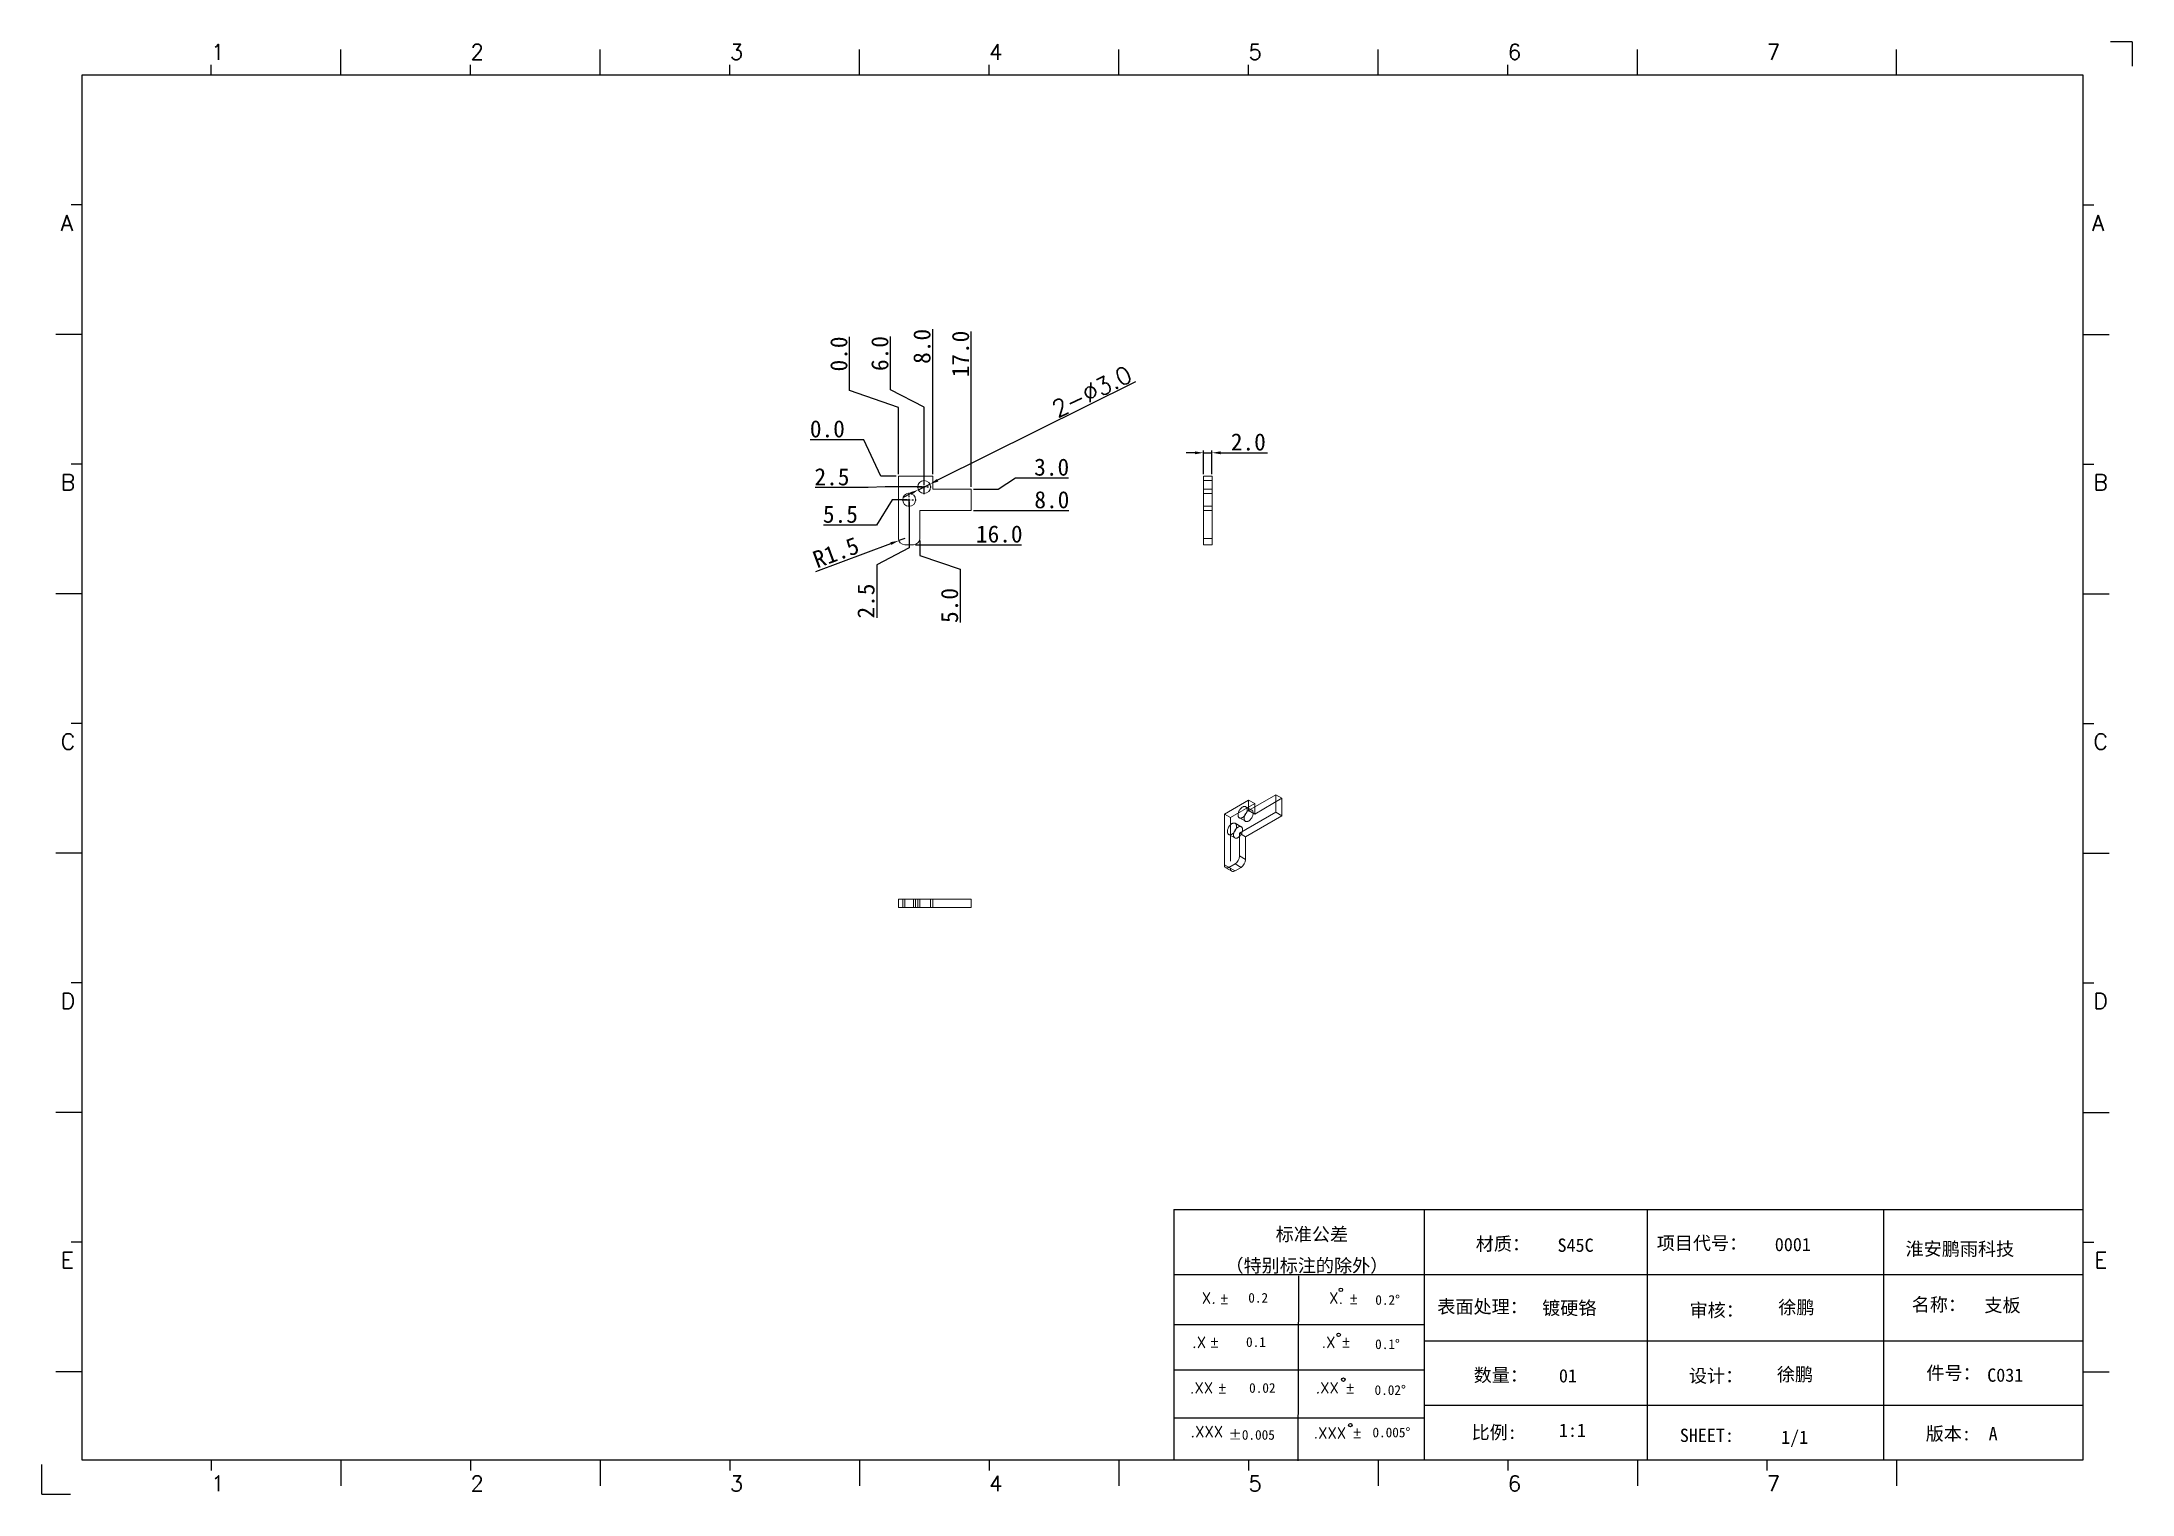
# Model space of a CAD drawing. Extents: x 83 to 30050, y -7164 to 695.
# Drawn here: x 19603.4 to 20091.3, y -1702.2 to -1363.2 of the extents above; entities that cross this region are included whole.
import ezdxf
from ezdxf.enums import TextEntityAlignment as Align

# ---------------------------------------------------------------- set-up
doc = ezdxf.new("R2010")
doc.units = 0
doc.header["$LTSCALE"] = 8
doc.header["$MEASUREMENT"] = 0
doc.header["$PDSIZE"] = 5
doc.linetypes.add('CENTER', pattern=[2, 1.25, -0.25, 0.25, -0.25])
doc.linetypes.add('HIDDEN', pattern=[1.905, 1.27, -0.635])
doc.layers.get('0').update_dxf_attribs({"linetype": 'CONTINUOUS'})
doc.layers.get('Defpoints').update_dxf_attribs({"linetype": 'CONTINUOUS'})
doc.layers.add('41', color=3, linetype='CONTINUOUS')
doc.layers.add('dim', color=82, linetype='CONTINUOUS', lineweight=9)
doc.styles.add('SIMPLEX', font='SIMPLEX')
doc.styles.get("Standard").update_dxf_attribs({"font": '', "height": 4})
doc.styles.get('Standard').set_extended_font_data('SimSun')
doc.dimstyles.new('ISO-25', dxfattribs={"dimtxt": 6, "dimasz": 2.5, "dimexe": 1.25, "dimexo": 0.625, "dimtad": 1, "dimdec": 1, "dimzin": 1, "dimdsep": 46, "dimtxsty": 'Standard', "dimcen": 2.5, "dimadec": 0, "dimazin": 0, "dimtm": 1e-09, "dimtfac": 1, "dimtdec": 1, "dimtmove": 0, "dimatfit": 3, "dimfxl": 1, "dimtolj": 1, "dimtzin": 0, "dimarcsym": 0})

msp = doc.modelspace()

# ---------------------------------------------------------------- blocks, each defined once
blk = doc.blocks.new('A$C0BB32EA6')
at = {"layer": '41'}
for p, q in [((90.21, 427.84), (90.21, 435.66)), ((168.4, 427.84), (168.4, 435.66)), ((168.4, 427.84), (168.4, 435.66)), ((168.4, 427.84), (168.4, 435.66)), ((246.58, 427.84), (246.58, 435.66)), ((246.58, 427.84), (246.58, 435.66)), ((324.77, 427.84), (324.77, 435.66)), ((402.96, 427.84), (402.96, 435.66)), ((481.15, 427.84), (481.15, 435.66)), ((559.34, 427.84), (559.34, 435.66)), ((51.11, 427.84), (51.11, 430.97)), ((129.3, 427.84), (129.3, 430.97)), ((129.3, 427.84), (129.3, 430.97)), ((129.3, 427.84), (129.3, 430.97)), ((207.49, 427.84), (207.49, 430.97)), ((207.49, 427.84), (207.49, 430.97)), ((285.68, 427.84), (285.68, 430.97)), ((363.87, 427.84), (363.87, 430.97)), ((442.06, 427.84), (442.06, 430.97)), ((615.63, 427.84), (12.02, 427.84)), ((12.02, 427.84), (12.02, 10.32)), ((615.63, 10.32), (615.63, 427.84)), ((12.02, 388.75), (8.89, 388.75)), ((615.63, 388.75), (618.76, 388.75)), ((12.02, 349.66), (4.2, 349.66)), ((615.63, 349.66), (623.45, 349.66)), ((12.02, 310.56), (8.89, 310.56)), ((615.63, 310.56), (618.76, 310.56)), ((12.02, 271.47), (4.2, 271.47)), ((615.63, 271.47), (623.45, 271.47)), ((12.02, 232.37), (8.89, 232.37)), ((615.63, 232.37), (618.76, 232.37)), ((12.02, 193.28), (4.2, 193.28)), ((615.63, 193.28), (623.45, 193.28)), ((12.02, 154.18), (8.89, 154.18)), ((615.63, 154.18), (618.76, 154.18)), ((12.02, 115.09), (4.2, 115.09)), ((615.63, 115.09), (623.45, 115.09)), ((341.34, 85.85), (615.63, 85.85)), ((341.34, 85.85), (341.34, 10.32)), ((416.87, 85.85), (416.87, 10.32)), ((484.16, 85.85), (484.16, 10.32)), ((555.4, 85.7), (555.4, 10.17)), ((12.02, 76), (8.89, 76)), ((615.63, 76), (618.76, 76)), ((615.63, 66.14), (341.34, 66.14)), ((378.86, 10.02), (379.1, 65.84)), ((341.34, 51.12), (416.87, 51.12)), ((615.63, 46.17), (416.87, 46.17)), ((12.02, 36.9), (4.2, 36.9)), ((341.34, 37.5), (401.12, 37.5)), ((341.34, 37.5), (416.87, 37.5)), ((615.63, 36.9), (623.45, 36.9)), ((615.63, 26.74), (416.87, 26.74)), ((341.34, 23.05), (401.87, 23.05)), ((341.34, 23.05), (401.87, 23.05)), ((341.34, 23.05), (401.87, 23.05)), ((341.34, 23.05), (401.87, 23.05)), ((341.34, 23.05), (401.87, 23.05)), ((341.34, 23.05), (416.87, 23.05)), ((12.02, 10.32), (615.63, 10.32)), ((51.11, 10.32), (51.11, 7.19)), ((90.21, 10.32), (90.21, 2.5)), ((129.3, 10.32), (129.3, 7.19)), ((168.4, 10.32), (168.4, 2.5)), ((207.49, 10.32), (207.49, 7.19)), ((246.58, 10.32), (246.58, 2.5)), ((285.68, 10.32), (285.68, 7.19)), ((324.77, 10.32), (324.77, 2.5)), ((326.34, 10.32), (401.87, 10.32)), ((363.87, 10.32), (363.87, 7.19)), ((402.96, 10.32), (402.96, 2.5)), ((442.06, 10.32), (442.06, 7.19)), ((481.15, 10.32), (481.15, 2.5)), ((520.24, 10.32), (520.24, 7.19)), ((559.34, 10.32), (559.34, 2.5))]:
    blk.add_line(p, q, dxfattribs=at)
at = {"layer": '41', "linetype": 'Continuous'}
for p, q in [((630.37, 437.94), (623.79, 437.94)), ((630.37, 437.94), (630.37, 430.59)), ((0, 0), (0, 8.98)), ((0, 0), (8.64, 0))]:
    blk.add_line(p, q, dxfattribs=at)
at = {"layer": '41'}
for centre in [(391.73, 61.61), (391.07, 48.04), (392.49, 34.54), (394.6, 20.83)]:
    blk.add_circle(centre, 0.516, dxfattribs=at)
at = {"layer": '41', "style": 'SIMPLEX'}
for s, height, p in [('1', 4.69, (51.11, 432.54)), ('2', 4.69, (129.3, 432.54)), ('3', 4.69, (207.49, 432.54)), ('4', 4.69, (285.68, 432.54)), ('5', 4.69, (363.87, 432.54)), ('6', 4.69, (442.06, 432.54)), ('7', 4.69, (520.24, 432.54)), ('A', 4.75, (5.76, 380.93)), ('A', 4.75, (618.27, 380.93)), ('B', 4.75, (5.76, 302.74)), ('B', 4.75, (618.72, 302.74)), ('C', 4.75, (5.76, 224.55)), ('C', 4.75, (618.72, 224.55)), ('D', 4.75, (5.76, 146.37)), ('D', 4.75, (618.72, 146.37)), ('E', 4.75, (5.76, 68.18)), ('E', 4.75, (618.95, 68.18)), ('X.', 3.284, (349.84, 57.49)), ('%%p', 3.284, (355.04, 57.36)), ('X.', 3.284, (388.21, 57.49)), ('%%p', 3.284, (394.07, 57.36)), ('.X', 3.284, (346.89, 44.16)), ('%%p', 3.284, (352.09, 44.33)), ('.X', 3.284, (385.9, 44.16)), ('%%p', 3.284, (391.76, 44.33)), ('.XX', 3.284, (346.2, 30.42)), ('%%p', 3.284, (354.44, 30.46)), ('.XX', 3.284, (384.11, 30.42)), ('%%p', 3.284, (393.01, 30.46)), ('.XXX', 3.284, (383.48, 16.83)), ('%%p', 3.284, (395.11, 16.95)), ('1', 4.69, (51.11, 0.87)), ('2', 4.69, (129.3, 0.87)), ('3', 4.69, (207.49, 0.87)), ('4', 4.69, (285.68, 0.87)), ('5', 4.69, (363.87, 0.87)), ('6', 4.69, (442.06, 0.87)), ('7', 4.69, (520.24, 0.87))]:
    blk.add_text(s, height=height, dxfattribs=at).set_placement(p)
at = {"layer": '41', "linetype": 'Continuous'}
for s, p in [('标准公差', (372.08, 76.36)), ('材质：', (432.42, 73.5)), ('项目代号：', (486.99, 73.71)), ('淮安鹏雨科技', (562.04, 71.96)), ('（特别标注的除外）', (356.94, 66.94)), ('表面处理：', (420.83, 54.55)), ('审核：', (496.9, 53.5)), ('名称：', (563.9, 55.18)), ('数量：', (431.79, 33.91)), ('设计：', (496.69, 33.7)), ('件号：', (568.32, 34.55)), ('比例:', (431.16, 16.65)), ('SHEET:', (493.95, 15.75)), ('1/1', (524.5, 15.18)), ('版本:', (568.11, 16.23))]:
    blk.add_text(s, height=4, dxfattribs=at).set_placement(p)
at = {"layer": '41'}
for s, p in [('0.2', (363.82, 57.75)), ('0.2%%D', (402.12, 57.11)), ('0.1', (363.14, 44.41)), ('0.1%%D', (402.07, 43.76)), ('0.02', (364.07, 30.58)), ('0.02%%D', (401.9, 29.93)), ('0.005%%D', (401.27, 17.16))]:
    blk.add_text(s, height=2.929, dxfattribs=at).set_placement(p)
at = {"layer": '41', "style": 'SIMPLEX'}
blk.add_text('.XXX', height=3.284, dxfattribs=at).set_placement((351.31, 18.87), align=Align.MIDDLE_CENTER)
at = {"layer": '41'}
blk.add_text('%%P0.005', height=2.929, dxfattribs=at).set_placement((364.87, 17.89), align=Align.MIDDLE_CENTER)
at = {"layer": '41', "linetype": 'Continuous'}
for tag, p in [('材质', (457.07, 73.08)), ('代号', (522.6, 73.29)), ('表面处理', (452.44, 54.13)), ('审核', (523.65, 54.34)), ('名称', (585.81, 54.97)), ('数量', (457.5, 33.7)), ('设计', (523.23, 34.13)), ('件号', (586.65, 33.91)), ('比例', (457.5, 17.28)), ('版本', (587.08, 16.23))]:
    blk.add_attdef(tag, p, '', height=4, dxfattribs=at)
blk = doc.blocks.new('*D841')
at = {"layer": 'Defpoints', "color": 0}
for p in [(19791.24, -1456.07), (19803.34, -1464.61), (19803.34, -1464.61)]:
    blk.add_point(p, dxfattribs=at)
at = {"layer": 'dim', "color": 0, "lineweight": -2}
for p, q in [((19795.24, -1456.07), (19782.76, -1456.07)), ((19799.24, -1464.61), (19795.24, -1456.07)), ((19802.84, -1464.61), (19799.24, -1464.61))]:
    blk.add_line(p, q, dxfattribs=at)
at = {"layer": 'dim', "color": 0, "insert": (19786.75, -1453.57), "char_height": 4, "attachment_point": 5}
blk.add_mtext('\\A1;0.0', dxfattribs=at)
blk = doc.blocks.new('*D842')
at = {"layer": 'Defpoints', "color": 0}
for p in [(19803.34, -1464.61), (19820.34, -1467.61), (19834.65, -1465)]:
    blk.add_point(p, dxfattribs=at)
at = {"layer": 'dim', "color": 0, "lineweight": -2}
for p, q in [((19820.84, -1467.61), (19826.65, -1467.61)), ((19826.65, -1467.61), (19830.65, -1465)), ((19830.65, -1465), (19843.06, -1465))]:
    blk.add_line(p, q, dxfattribs=at)
at = {"layer": 'dim', "color": 0, "insert": (19839.1, -1462.5), "char_height": 4, "attachment_point": 5}
blk.add_mtext('\\A1;3.0', dxfattribs=at)
blk = doc.blocks.new('*D843')
at = {"layer": 'Defpoints', "color": 0}
for p in [(19803.34, -1464.61), (19820.34, -1472.61), (19834.65, -1472.61)]:
    blk.add_point(p, dxfattribs=at)
at = {"layer": 'dim', "color": 0, "lineweight": -2}
blk.add_line((19820.84, -1472.61), (19843.14, -1472.61), dxfattribs=at)
at = {"layer": 'dim', "color": 0, "insert": (19839.14, -1470.11), "char_height": 4, "attachment_point": 5}
blk.add_mtext('\\A1;8.0', dxfattribs=at)
blk = doc.blocks.new('*D844')
at = {"layer": 'Defpoints', "color": 0}
for p in [(19803.34, -1464.61), (19806.84, -1480.61), (19821.15, -1480.61)]:
    blk.add_point(p, dxfattribs=at)
at = {"layer": 'dim', "color": 0, "lineweight": -2}
blk.add_line((19807.34, -1480.61), (19832.09, -1480.61), dxfattribs=at)
at = {"layer": 'dim', "color": 0, "insert": (19826.87, -1478.11), "char_height": 4, "attachment_point": 5}
blk.add_mtext('\\A1;16.0', dxfattribs=at)
blk = doc.blocks.new('*D845')
at = {"layer": 'Defpoints', "color": 0}
for p in [(19792.26, -1467.26), (19803.34, -1464.61), (19809.34, -1467.11)]:
    blk.add_point(p, dxfattribs=at)
at = {"layer": 'dim', "color": 0, "lineweight": -2}
for p, q in [((19796.26, -1467.26), (19783.88, -1467.26)), ((19800.26, -1467.11), (19796.26, -1467.26)), ((19808.84, -1467.11), (19800.26, -1467.11))]:
    blk.add_line(p, q, dxfattribs=at)
at = {"layer": 'dim', "color": 0, "insert": (19787.82, -1464.76), "char_height": 4, "attachment_point": 5}
blk.add_mtext('\\A1;2.5', dxfattribs=at)
blk = doc.blocks.new('*D846')
at = {"layer": 'Defpoints', "color": 0}
for p in [(19803.34, -1464.61), (19805.84, -1470.11), (19794.21, -1476)]:
    blk.add_point(p, dxfattribs=at)
at = {"layer": 'dim', "color": 0, "lineweight": -2}
for p, q in [((19801.84, -1470.11), (19798.21, -1476)), ((19805.34, -1470.11), (19801.84, -1470.11)), ((19798.21, -1476), (19785.87, -1476))]:
    blk.add_line(p, q, dxfattribs=at)
at = {"layer": 'dim', "color": 0, "insert": (19789.79, -1473.5), "char_height": 4, "attachment_point": 5}
blk.add_mtext('\\A1;5.5', dxfattribs=at)
blk = doc.blocks.new('*D847')
at = {"layer": 'Defpoints', "color": 0}
for p in [(19791.94, -1440.56), (19803.34, -1464.61), (19803.34, -1464.61)]:
    blk.add_point(p, dxfattribs=at)
at = {"layer": 'dim', "color": 0, "lineweight": -2}
for p, q in [((19791.94, -1444.56), (19791.94, -1432.08)), ((19803.34, -1448.56), (19791.94, -1444.56)), ((19803.34, -1464.11), (19803.34, -1448.56))]:
    blk.add_line(p, q, dxfattribs=at)
at = {"layer": 'dim', "color": 0, "insert": (19789.44, -1436.07), "char_height": 4, "attachment_point": 5, "rotation": 90}
blk.add_mtext('\\A1;0.0', dxfattribs=at)
blk = doc.blocks.new('*D848')
at = {"layer": 'Defpoints', "color": 0}
for p in [(19803.34, -1464.61), (19805.84, -1470.11), (19798.28, -1489.29)]:
    blk.add_point(p, dxfattribs=at)
at = {"layer": 'dim', "color": 0, "lineweight": -2}
for p, q in [((19805.84, -1470.61), (19805.84, -1481.29)), ((19805.84, -1481.29), (19798.28, -1485.29)), ((19798.28, -1485.29), (19798.28, -1497.68))]:
    blk.add_line(p, q, dxfattribs=at)
at = {"layer": 'dim', "color": 0, "insert": (19795.78, -1493.73), "char_height": 4, "attachment_point": 5, "rotation": 90}
blk.add_mtext('\\A1;2.5', dxfattribs=at)
blk = doc.blocks.new('*D849')
at = {"layer": 'Defpoints', "color": 0}
for p in [(19801.51, -1440.45), (19803.34, -1464.61), (19809.34, -1467.11)]:
    blk.add_point(p, dxfattribs=at)
at = {"layer": 'dim', "color": 0, "lineweight": -2}
for p, q in [((19801.51, -1444.45), (19801.51, -1431.98)), ((19809.34, -1448.45), (19801.51, -1444.45)), ((19809.34, -1466.61), (19809.34, -1448.45))]:
    blk.add_line(p, q, dxfattribs=at)
at = {"layer": 'dim', "color": 0, "insert": (19799.01, -1435.97), "char_height": 4, "attachment_point": 5, "rotation": 90}
blk.add_mtext('\\A1;6.0', dxfattribs=at)
blk = doc.blocks.new('*D850')
at = {"layer": 'Defpoints', "color": 0}
for p in [(19811.34, -1438.8), (19803.34, -1464.61), (19811.34, -1464.61)]:
    blk.add_point(p, dxfattribs=at)
at = {"layer": 'dim', "color": 0, "lineweight": -2}
blk.add_line((19811.34, -1464.11), (19811.34, -1430.3), dxfattribs=at)
at = {"layer": 'dim', "color": 0, "insert": (19808.84, -1434.3), "char_height": 4, "attachment_point": 5, "rotation": 90}
blk.add_mtext('\\A1;8.0', dxfattribs=at)
blk = doc.blocks.new('*D851')
at = {"layer": 'Defpoints', "color": 0}
for p in [(19803.34, -1464.61), (19808.34, -1479.11), (19817.78, -1490.32)]:
    blk.add_point(p, dxfattribs=at)
at = {"layer": 'dim', "color": 0, "lineweight": -2}
for p, q in [((19808.34, -1479.61), (19808.34, -1483.11)), ((19808.34, -1483.11), (19817.78, -1486.32)), ((19817.78, -1486.32), (19817.78, -1498.73))]:
    blk.add_line(p, q, dxfattribs=at)
at = {"layer": 'dim', "color": 0, "insert": (19815.28, -1494.77), "char_height": 4, "attachment_point": 5, "rotation": 90}
blk.add_mtext('\\A1;5.0', dxfattribs=at)
blk = doc.blocks.new('*D852')
at = {"layer": 'Defpoints', "color": 0}
for p in [(19820.34, -1441.8), (19803.34, -1464.61), (19820.34, -1467.61)]:
    blk.add_point(p, dxfattribs=at)
at = {"layer": 'dim', "color": 0, "lineweight": -2}
blk.add_line((19820.34, -1467.11), (19820.34, -1430.86), dxfattribs=at)
at = {"layer": 'dim', "color": 0, "insert": (19817.84, -1436.08), "char_height": 4, "attachment_point": 5, "rotation": 90}
blk.add_mtext('\\A1;17.0', dxfattribs=at)
blk = doc.blocks.new('*D853')
at = {"layer": 'Defpoints', "color": 0}
for p in [(19807.99, -1467.77), (19810.68, -1466.44)]:
    blk.add_point(p, dxfattribs=at)
at = {"layer": 'dim', "color": 0, "lineweight": -2}
for p, q in [((19858.68, -1442.59), (19812.47, -1465.55)), ((19807.99, -1467.77), (19810.68, -1466.44)), ((19806.2, -1468.66), (19804.41, -1469.55))]:
    blk.add_line(p, q, dxfattribs=at)
at = {"layer": 'dim', "color": 0}
for points in [[(19806.05, -1468.36), (19806.35, -1468.96), (19807.99, -1467.77)], [(19812.32, -1465.25), (19812.62, -1465.85), (19810.68, -1466.44)]]:
    blk.add_solid(points, dxfattribs=at)
at = {"layer": 'dim', "color": 0, "insert": (19848.47, -1444.87), "char_height": 4, "attachment_point": 5, "rotation": 26.4215}
blk.add_mtext('\\A1;{\\Ftxt,bigfont|c134;2-∅3.0}', dxfattribs=at)
blk = doc.blocks.new('*D854')
at = {"layer": 'Defpoints', "color": 0}
for p in [(19876.52, -1459.13), (19874.52, -1464.61), (19876.52, -1464.61)]:
    blk.add_point(p, dxfattribs=at)
at = {"layer": 'dim', "color": 0, "lineweight": -2}
for p, q in [((19874.52, -1464.11), (19874.52, -1458.63)), ((19876.52, -1464.11), (19876.52, -1458.63)), ((19872.52, -1459.13), (19870.52, -1459.13)), ((19874.52, -1459.13), (19876.52, -1459.13)), ((19878.52, -1459.13), (19889.48, -1459.13))]:
    blk.add_line(p, q, dxfattribs=at)
at = {"layer": 'dim', "color": 0}
for points in [[(19872.52, -1458.8), (19872.52, -1459.47), (19874.52, -1459.13)], [(19878.52, -1458.8), (19878.52, -1459.47), (19876.52, -1459.13)]]:
    blk.add_solid(points, dxfattribs=at)
at = {"layer": 'dim', "color": 0, "insert": (19885, -1456.63), "char_height": 4, "attachment_point": 5}
blk.add_mtext('\\A1;2.0', dxfattribs=at)
blk = doc.blocks.new('*D855')
at = {"layer": 'Defpoints', "color": 0}
for p in [(19803.43, -1479.63), (19804.84, -1479.11)]:
    blk.add_point(p, dxfattribs=at)
at = {"layer": 'dim', "color": 0, "lineweight": -2}
for p, q in [((19784.06, -1486.8), (19801.55, -1480.32)), ((19804.84, -1479.11), (19803.43, -1479.63))]:
    blk.add_line(p, q, dxfattribs=at)
at = {"layer": 'dim', "color": 0}
blk.add_solid([(19801.44, -1480.01), (19801.67, -1480.63), (19803.43, -1479.63)], dxfattribs=at)
at = {"layer": 'dim', "color": 0, "insert": (19788.75, -1482.4), "char_height": 4, "attachment_point": 5, "rotation": 20.321}
blk.add_mtext('\\A1;R1.5', dxfattribs=at)

# ---------------------------------------------------------------- dimensions: what is measured, and where the dimension line sits
at = {"layer": 'dim'}
for feature_location, offset, dtype, origin, picture, middle in [((19803.335785277, -1464.605461495), (-11.394942916, 24.048222113), 1, (19803.335785277, -1464.605461495), '*D847', (19789.441092361, -1436.068600493)), ((19809.336, -1467.105), (-7.821, 26.652), 1, (19803.336, -1464.605), '*D849', (19799.015, -1435.965)), ((19811.336, -1464.605), (0, 25.804), 1, (19803.336, -1464.605), '*D850', (19808.836, -1434.302)), ((19820.336, -1467.605), (0, 25.804), 1, (19803.336, -1464.605), '*D852', (19817.836, -1436.08)), ((19803.335785277, -1464.605461495), (-12.093687608, 8.536840881), 0, (19803.335785277, -1464.605461495), '*D841', (19786.753458781, -1453.568870614)), ((19809.336, -1467.105), (-17.072, -0.153), 0, (19803.336, -1464.605), '*D845', (19787.82, -1464.758)), ((19820.336, -1467.605), (14.309, 2.607), 0, (19803.336, -1464.605), '*D842', (19839.1, -1462.499)), ((19805.836, -1470.105), (-11.622, -5.895), 0, (19803.336, -1464.605), '*D846', (19789.792, -1473.501)), ((19805.836, -1470.105), (-7.553, -19.182), 1, (19803.336, -1464.605), '*D848', (19795.783, -1493.732)), ((19820.336, -1472.605), (14.309, 0), 0, (19803.336, -1464.605), '*D843', (19839.145, -1470.106)), ((19806.836, -1480.605), (14.309, 0), 0, (19803.336, -1464.605), '*D844', (19826.867, -1478.106)), ((19808.336, -1479.105), (9.439, -11.213), 1, (19803.336, -1464.605), '*D851', (19815.275, -1494.774))]:
    dim = msp.add_ordinate_dim(feature_location=feature_location, offset=offset, dtype=dtype, origin=origin, dimstyle='ISO-25', override={"dimtxt": 2.5, "dimasz": 2, "dimexe": 0.49975, "dimexo": 0.49975, "dimgap": 0.49975}, dxfattribs=at)
    dim.commit()
    dim.dimension.update_dxf_attribs({"geometry": picture, "text_midpoint": middle})
dim = msp.add_diameter_dim_2p(p1=(19807.992, -1467.773), p2=(19810.679, -1466.438), text='{\\Ftxt,bigfont|c134;2-<>}', dimstyle='ISO-25', override={"dimtxt": 2.5, "dimasz": 2, "dimexe": 0.49975, "dimexo": 0.49975, "dimgap": 0.49975}, dxfattribs=at)
dim.commit()
dim.dimension.update_dxf_attribs({"geometry": '*D853', "text_midpoint": (19849.578, -1447.11), "dimtype": 163})
dim = msp.add_linear_dim(base=(19876.521, -1459.133), p1=(19874.521, -1464.605), p2=(19876.521, -1464.605), dimstyle='ISO-25', override={"dimtxt": 2.5, "dimasz": 2, "dimexe": 0.49975, "dimexo": 0.49975, "dimgap": 0.49975}, dxfattribs=at)
dim.commit()
dim.dimension.update_dxf_attribs({"geometry": '*D854', "text_midpoint": (19884.998, -1456.633)})
dim = msp.add_radius_dim(center=(19804.836, -1479.105), mpoint=(19803.429, -1479.626), dimstyle='ISO-25', override={"dimtxt": 2.5, "dimasz": 2, "dimexe": 0.49975, "dimexo": 0.49975, "dimgap": 0.49975}, dxfattribs=at)
dim.commit()
dim.dimension.update_dxf_attribs({"geometry": '*D855', "text_midpoint": (19789.616, -1484.742), "dimtype": 164})

# ---------------------------------------------------------------- linework, layer by layer
at = {"color": 7, "linetype": 'Continuous', "lineweight": 15}
for p, q in [((19803.336, -1464.605), (19811.336, -1464.605)), ((19803.336, -1464.605), (19803.336, -1479.105)), ((19811.336, -1464.605), (19811.336, -1467.605)), ((19820.336, -1467.605), (19811.336, -1467.605)), ((19820.336, -1467.605), (19820.336, -1472.605)), ((19874.521, -1464.605), (19876.521, -1464.605)), ((19874.521, -1464.605), (19874.521, -1467.605)), ((19874.521, -1467.605), (19874.521, -1472.605)), ((19874.521, -1467.605), (19876.521, -1467.605)), ((19876.521, -1464.605), (19876.521, -1467.605)), ((19876.521, -1472.605), (19876.521, -1467.605)), ((19820.336, -1472.605), (19808.336, -1472.605)), ((19808.336, -1479.105), (19808.336, -1472.605)), ((19874.521, -1472.605), (19876.521, -1472.605)), ((19874.521, -1479.105), (19874.521, -1472.605)), ((19876.521, -1479.105), (19876.521, -1472.605)), ((19806.836, -1480.605), (19804.836, -1480.605)), ((19874.521, -1479.105), (19876.521, -1479.105)), ((19874.521, -1480.605), (19874.521, -1479.105)), ((19876.521, -1480.605), (19874.521, -1480.605)), ((19876.521, -1479.105), (19876.521, -1480.605)), ((19879.418, -1543.434), (19885.074, -1540.168)), ((19891.438, -1538.944), (19885.074, -1542.618)), ((19885.074, -1540.168), (19885.074, -1542.618)), ((19885.074, -1540.168), (19886.489, -1540.985)), ((19886.489, -1540.985), (19886.489, -1541.802)), ((19891.438, -1538.944), (19891.438, -1543.027)), ((19891.438, -1538.944), (19892.853, -1539.761)), ((19892.853, -1543.843), (19892.853, -1539.761)), ((19879.418, -1543.434), (19879.418, -1555.274)), ((19891.438, -1543.027), (19882.953, -1547.925)), ((19892.853, -1543.843), (19884.367, -1548.742)), ((19891.438, -1543.027), (19892.853, -1543.843)), ((19882.953, -1553.233), (19882.953, -1547.925)), ((19882.953, -1547.925), (19884.367, -1548.742)), ((19884.367, -1554.049), (19884.367, -1548.742)), ((19879.728, -1555.961), (19881.143, -1556.777)), ((19881.893, -1555.07), (19880.478, -1555.886)), ((19880.478, -1555.886), (19881.893, -1556.703)), ((19883.307, -1555.886), (19881.893, -1555.07)), ((19881.893, -1556.703), (19883.307, -1555.886)), ((19882.953, -1553.233), (19884.367, -1554.049)), ((19803.336, -1565.274), (19803.336, -1563.274)), ((19803.336, -1563.274), (19804.836, -1563.274)), ((19804.836, -1565.274), (19803.336, -1565.274)), ((19804.836, -1563.274), (19804.836, -1565.274)), ((19806.836, -1563.274), (19804.836, -1563.274)), ((19804.836, -1565.274), (19806.836, -1565.274)), ((19806.836, -1565.274), (19806.836, -1563.274)), ((19806.836, -1563.274), (19808.336, -1563.274)), ((19808.336, -1565.274), (19806.836, -1565.274)), ((19808.336, -1563.274), (19808.336, -1565.274)), ((19820.336, -1563.274), (19808.336, -1563.274)), ((19820.336, -1565.274), (19808.336, -1565.274)), ((19820.336, -1563.274), (19820.336, -1565.274))]:
    msp.add_line(p, q, dxfattribs=at)
at = {"color": 1, "linetype": 'CENTER', "ltscale": 0.1905}
for p, q in [((19805.836, -1471.755), (19805.836, -1468.455)), ((19807.686, -1467.105), (19810.986, -1467.105)), ((19809.336, -1468.755), (19809.336, -1465.455)), ((19804.186, -1470.105), (19807.486, -1470.105))]:
    msp.add_line(p, q, dxfattribs=at)
at = {"color": 7, "linetype": 'HIDDEN', "lineweight": 0}
for p, q in [((19876.521, -1465.605), (19874.521, -1465.605)), ((19874.521, -1468.605), (19876.521, -1468.605)), ((19874.521, -1471.605), (19876.521, -1471.605)), ((19876.521, -1479.105), (19874.521, -1479.105)), ((19886.489, -1540.985), (19880.832, -1544.25)), ((19885.824, -1542.543), (19884.41, -1541.727)), ((19892.853, -1539.761), (19886.489, -1543.434)), ((19880.832, -1544.25), (19879.418, -1543.434)), ((19880.832, -1544.25), (19880.832, -1556.09)), ((19883.35, -1546.422), (19881.935, -1545.605)), ((19882.91, -1544.325), (19884.325, -1545.142)), ((19885.074, -1542.618), (19886.489, -1543.434)), ((19886.489, -1541.802), (19886.489, -1543.434)), ((19880.435, -1548.204), (19881.85, -1549.02)), ((19880.832, -1556.09), (19879.418, -1555.274)), ((19804.336, -1563.274), (19804.336, -1565.274)), ((19807.336, -1565.274), (19807.336, -1563.274)), ((19807.836, -1563.274), (19807.836, -1565.274)), ((19810.836, -1565.274), (19810.836, -1563.274)), ((19811.336, -1563.274), (19811.336, -1565.274))]:
    msp.add_line(p, q, dxfattribs=at)
at = {"color": 7, "linetype": 'Continuous', "lineweight": 15, "flags": 128}
for points in [[(19884.721, -1542.414), (19884.715, -1542.289), (19884.698, -1542.173), (19884.669, -1542.065), (19884.629, -1541.969), (19884.579, -1541.883), (19884.518, -1541.811), (19884.449, -1541.752), (19884.37, -1541.706), (19884.284, -1541.675), (19884.191, -1541.659), (19884.092, -1541.658), (19883.988, -1541.672), (19883.881, -1541.701), (19883.771, -1541.744), (19883.66, -1541.801), (19883.549, -1541.872), (19883.44, -1541.955), (19883.333, -1542.051), (19883.229, -1542.156), (19883.13, -1542.272), (19883.037, -1542.395), (19882.951, -1542.526), (19882.872, -1542.662), (19882.802, -1542.802), (19882.742, -1542.944), (19882.691, -1543.087), (19882.652, -1543.23), (19882.623, -1543.37), (19882.605, -1543.507), (19882.6, -1543.638), (19882.605, -1543.763), (19882.623, -1543.88), (19882.652, -1543.987), (19882.691, -1544.084), (19882.742, -1544.169), (19882.802, -1544.241), (19882.872, -1544.301), (19882.951, -1544.346), (19883.037, -1544.377), (19883.13, -1544.393), (19883.229, -1544.394), (19883.333, -1544.38), (19883.44, -1544.352), (19883.549, -1544.308), (19883.66, -1544.251), (19883.771, -1544.18), (19883.881, -1544.097), (19883.988, -1544.002), (19884.092, -1543.896), (19884.191, -1543.781), (19884.284, -1543.657), (19884.37, -1543.527), (19884.449, -1543.391), (19884.518, -1543.251), (19884.579, -1543.108), (19884.629, -1542.965), (19884.669, -1542.822), (19884.698, -1542.682), (19884.715, -1542.545), (19884.721, -1542.414)], [(19882.246, -1546.292), (19882.24, -1546.168), (19882.223, -1546.051), (19882.194, -1545.944), (19882.154, -1545.847), (19882.104, -1545.762), (19882.043, -1545.689), (19881.974, -1545.63), (19881.895, -1545.585), (19881.809, -1545.554), (19881.716, -1545.538), (19881.617, -1545.537), (19881.513, -1545.55), (19881.406, -1545.579), (19881.296, -1545.622), (19881.185, -1545.68), (19881.075, -1545.75), (19880.965, -1545.834), (19880.858, -1545.929), (19880.754, -1546.035), (19880.655, -1546.15), (19880.562, -1546.274), (19880.476, -1546.404), (19880.397, -1546.54), (19880.327, -1546.68), (19880.267, -1546.822), (19880.216, -1546.966), (19880.177, -1547.108), (19880.148, -1547.249), (19880.131, -1547.385), (19880.125, -1547.517), (19880.131, -1547.641), (19880.148, -1547.758), (19880.177, -1547.865), (19880.216, -1547.962), (19880.267, -1548.047), (19880.327, -1548.12), (19880.397, -1548.179), (19880.476, -1548.224), (19880.562, -1548.255), (19880.655, -1548.271), (19880.754, -1548.272), (19880.858, -1548.259), (19880.965, -1548.23), (19881.075, -1548.187), (19881.185, -1548.129), (19881.296, -1548.059), (19881.406, -1547.975), (19881.513, -1547.88), (19881.617, -1547.774), (19881.716, -1547.659), (19881.809, -1547.535), (19881.895, -1547.405), (19881.974, -1547.269), (19882.043, -1547.129), (19882.104, -1546.987), (19882.154, -1546.843), (19882.194, -1546.701), (19882.223, -1546.56), (19882.24, -1546.424), (19882.246, -1546.292)]]:
    msp.add_lwpolyline(points, dxfattribs=at)
at = {"color": 7, "linetype": 'HIDDEN', "lineweight": 0, "flags": 128}
for points in [[(19882.143, -1546.879), (19882.168, -1546.851), (19882.272, -1546.745), (19882.379, -1546.65), (19882.489, -1546.567), (19882.6, -1546.496), (19882.71, -1546.439), (19882.82, -1546.396), (19882.927, -1546.367), (19883.031, -1546.353), (19883.13, -1546.354), (19883.223, -1546.37), (19883.309, -1546.401), (19883.388, -1546.446), (19883.458, -1546.506), (19883.518, -1546.578), (19883.569, -1546.663), (19883.608, -1546.76), (19883.637, -1546.867), (19883.654, -1546.984), (19883.66, -1547.109), (19883.654, -1547.24), (19883.637, -1547.377), (19883.608, -1547.517), (19883.569, -1547.66), (19883.518, -1547.803), (19883.458, -1547.945), (19883.388, -1548.085), (19883.309, -1548.221), (19883.223, -1548.352), (19883.13, -1548.475), (19883.031, -1548.591), (19882.927, -1548.697), (19882.82, -1548.792), (19882.71, -1548.875), (19882.6, -1548.946), (19882.489, -1549.003), (19882.379, -1549.046), (19882.272, -1549.075), (19882.168, -1549.089), (19882.069, -1549.088), (19881.976, -1549.072), (19881.89, -1549.041), (19881.811, -1548.995), (19881.742, -1548.936), (19881.681, -1548.864), (19881.631, -1548.778), (19881.591, -1548.682), (19881.562, -1548.574), (19881.545, -1548.458), (19881.539, -1548.333), (19881.539, -1548.333)], [(19884.618, -1543.001), (19884.643, -1542.973), (19884.747, -1542.867), (19884.854, -1542.772), (19884.964, -1542.688), (19885.074, -1542.618), (19885.185, -1542.56), (19885.295, -1542.517), (19885.402, -1542.488), (19885.506, -1542.475), (19885.605, -1542.476), (19885.698, -1542.492), (19885.784, -1542.523), (19885.863, -1542.568), (19885.933, -1542.627), (19885.993, -1542.7), (19886.043, -1542.785), (19886.083, -1542.882), (19886.112, -1542.989), (19886.129, -1543.106), (19886.135, -1543.23), (19886.129, -1543.362), (19886.112, -1543.498), (19886.083, -1543.639), (19886.043, -1543.781), (19885.993, -1543.925), (19885.933, -1544.067), (19885.863, -1544.207), (19885.784, -1544.343), (19885.698, -1544.474), (19885.605, -1544.597), (19885.506, -1544.712), (19885.402, -1544.818), (19885.295, -1544.913), (19885.185, -1544.997), (19885.074, -1545.067), (19884.964, -1545.125), (19884.854, -1545.168), (19884.747, -1545.197), (19884.643, -1545.211), (19884.544, -1545.209), (19884.451, -1545.193), (19884.365, -1545.162), (19884.286, -1545.117), (19884.216, -1545.058), (19884.156, -1544.985), (19884.106, -1544.9), (19884.066, -1544.803), (19884.037, -1544.696), (19884.02, -1544.58), (19884.014, -1544.455), (19884.014, -1544.455)]]:
    msp.add_lwpolyline(points, dxfattribs=at)
at = {"color": 7, "linetype": 'Continuous', "lineweight": 15}
for centre in [(19809.336, -1467.105), (19805.836, -1470.105)]:
    msp.add_circle(centre, 1.5, dxfattribs=at)
for centre, radius, start, end in [((19804.836, -1479.105), 1.5, 180, 270), ((19806.836, -1479.105), 1.5, 270, 0), ((19886.519, -1544.677), 2.535, 138.61888, 161.38649), ((19884.045, -1548.555), 2.535, 138.61888, 161.38649), ((19880.066, -1555.375), 0.657, 171.11935, 308.8699), ((19880.656, -1553.132), 2.299, 302.52432, 357.47568), ((19882.071, -1553.948), 2.299, 302.52416, 357.47584), ((19881.454, -1556.099), 0.746, 245.32762, 305.98284)]:
    msp.add_arc(centre, radius, start, end, dxfattribs=at)
at = {"color": 7, "linetype": 'HIDDEN', "lineweight": 0}
for centre, radius, start, end in [((19885.929, -1544.49), 1.916, 161.06058, 178.96378), ((19883.455, -1548.368), 1.916, 161.06058, 178.96378), ((19881.574, -1556.168), 0.746, 174.01368, 234.67414)]:
    msp.add_arc(centre, radius, start, end, dxfattribs=at)

# ---------------------------------------------------------------- block references
at = {"layer": '41', "linetype": 'Continuous', "xscale": 0.7739670527998896, "yscale": 0.7739670528000033, "zscale": 0.7739670528000001}
msp.add_blockref('A$C0BB32EA6', (19603.402, -1702.173), dxfattribs=at).add_auto_attribs({'版本': 'A', '件号': 'C031', '名称': '支板', '设计': '徐鹏', '审核': '徐鹏', '代号': '0001', '比例': '1:1', '数量': '01', '表面处理': '镀硬铬', '材质': 'S45C'})

msp.set_redraw_order([(e.dxf.handle, doc.entitydb.next_handle()) for e in msp.query("TEXT MTEXT ATTDEF DIMENSION ARC_DIMENSION")])  # texts and dimensions are drawn at this point

doc.saveas('drawing.dxf')
